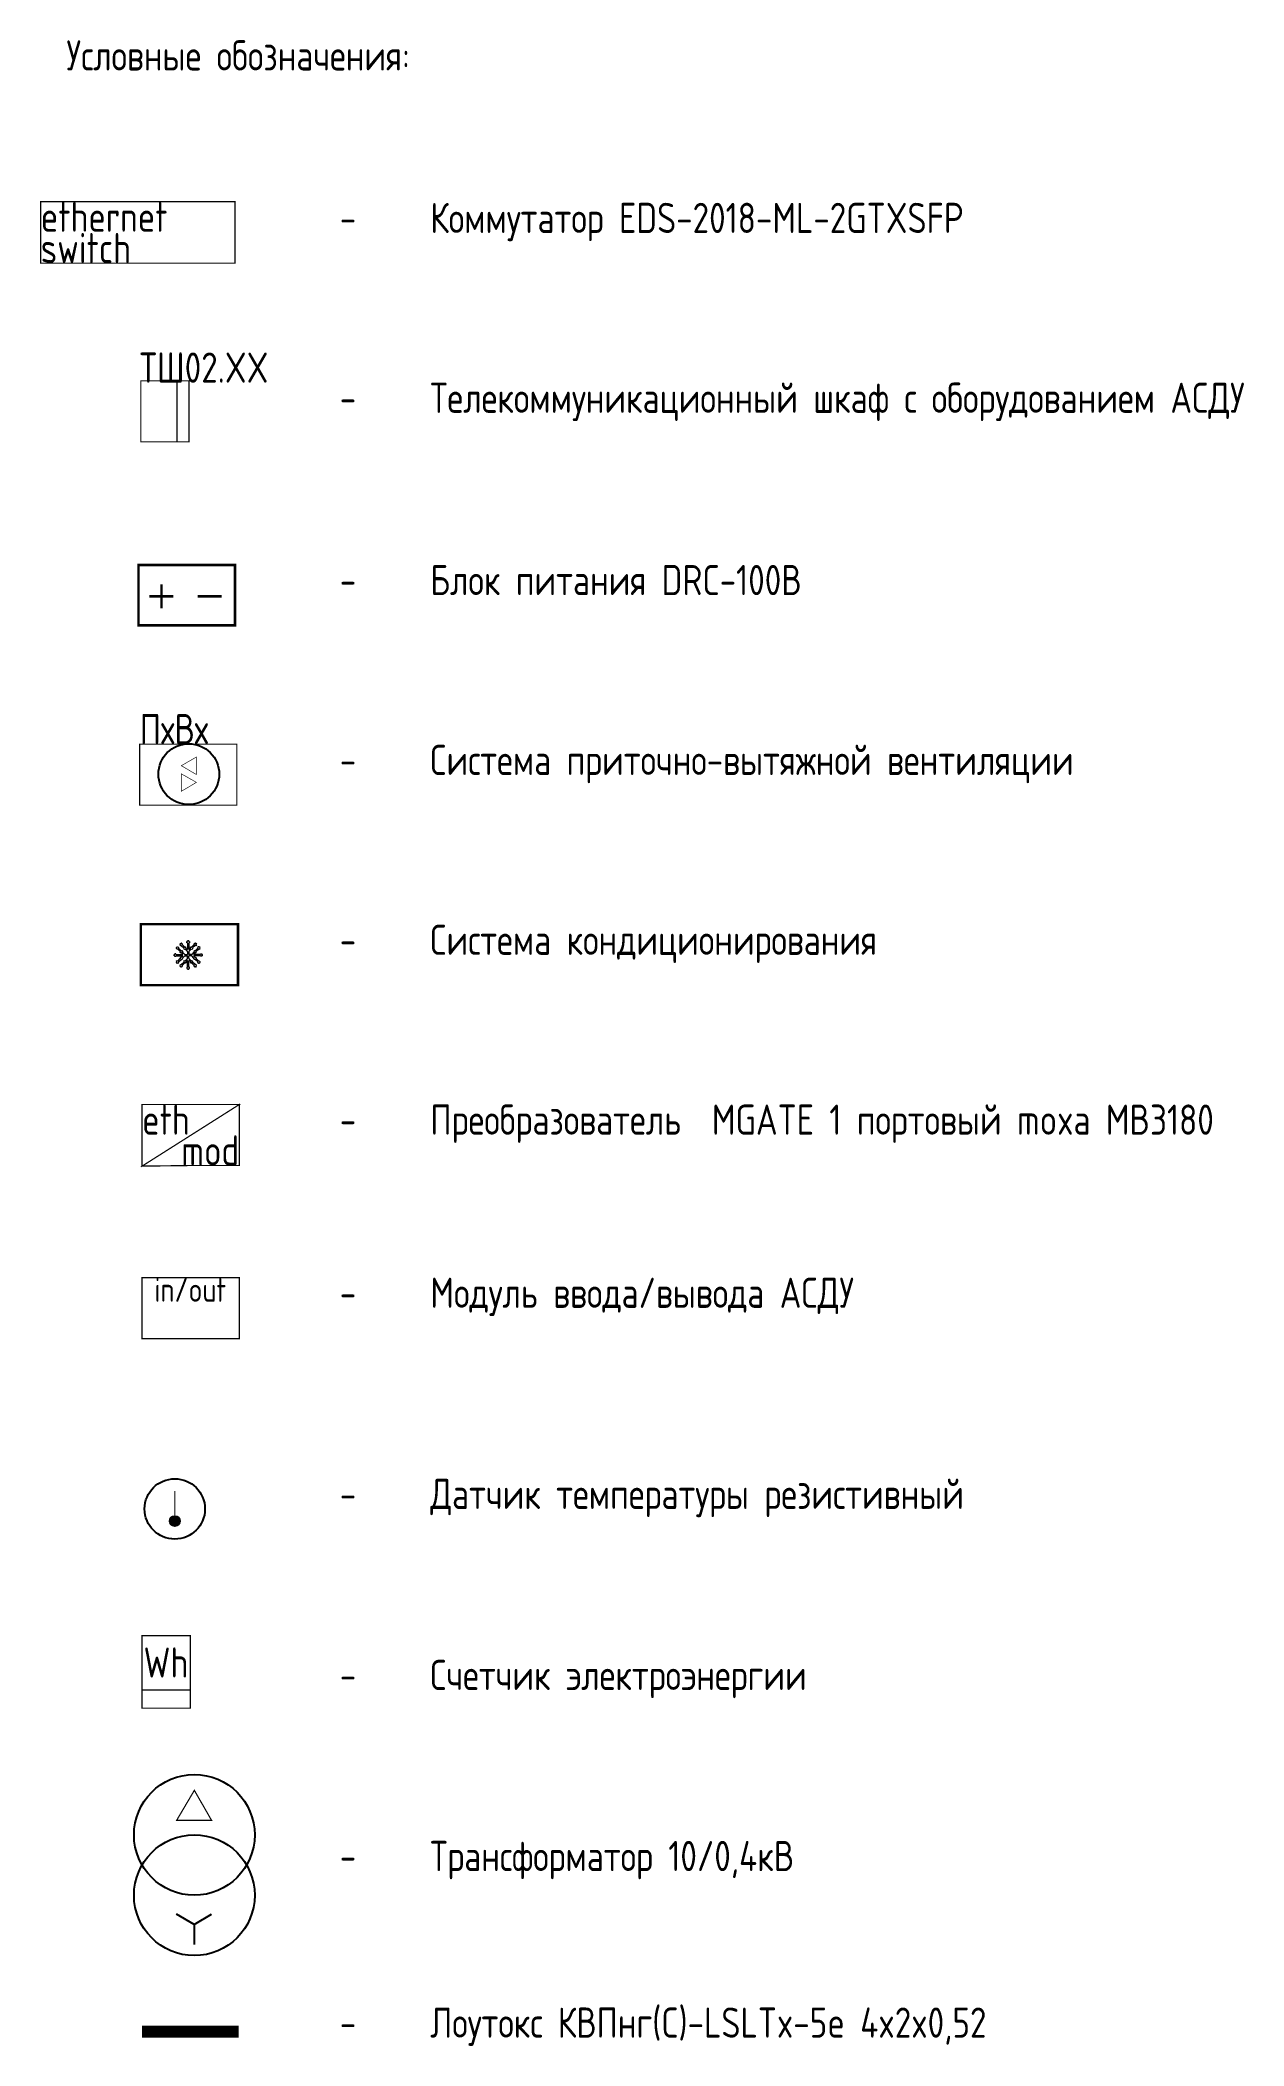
# Paper-space layout 'уго' of a CAD drawing. Header units: millimetres. Extents: x 0 to 5190, y 0 to 1608.
# Drawn here: x 24.7 to 124.4, y 116.9 to 283.1 of the extents above; entities that cross this region are included whole.
import ezdxf

# ---------------------------------------------------------------- set-up
doc = ezdxf.new("R2010")
doc.units = ezdxf.units.MM
doc.linetypes.add('Точки', pattern=[1, 0, -1])
for name, color, linetype, lineweight in [('Линии перегиба', 7, 'Точки', 9), ('Обычные линии', 7, 'Continuous', 25), ('Основной тон.', 7, 'Continuous', 20), ('Основные надписи', 7, 'Continuous', 9), ('Тонкие линии', 7, 'Continuous', 18), ('Черная_6__С', 7, 'Continuous', 50)]:
    doc.layers.add(name, color=color, linetype=linetype, lineweight=lineweight)
doc.styles.add('-ISOCPEUR-', font='ISOCPEUR.TTF', dxfattribs={"width": 0.8, "height": 2.5})
doc.styles.add('Arial Narrow_7', font='Arial Narrow.ttf', dxfattribs={"width": 0.9, "height": 2.5})

psp = doc.layouts.new('уго')

# ---------------------------------------------------------------- texts
at = {"char_height": 2.5, "style": '-ISOCPEUR-'}
for s, width, heights, insert, attachment_point in [('\\pi-7.5,l10,t10;Условные обозначения:', 71.5926, [0], (24.35, 283.06), 1), ('\\pi-4,l4,t10;ethernet', 8, [9], (24.72, 269.7), 1), ('\\pi-7.5,l10,t10;-^IКоммутатор EDS-2018-ML-2GTXSFP', 71.5926, [0], (47, 269.6), 1), ('\\pi-4,l4,t10;switch', 8, [9], (24.72, 264.6), 7), ('\\pi-7.5,l10,t10;-^IТелекоммуникационный шкаф с оборудованием АСДУ', 80.8996, [0], (47, 254.7), 1), ('\\pi-7.5,l10,t10;-^IБлок питания DRC-100B ', 99.2751, [0], (47, 239.6), 1), ('\\pi-7.5,l10,t10;-^IСистема приточно-вытяжной вентиляции', 99.2751, [0], (47, 224.7), 1), ('\\pi-7.5,l10,t10;-^IСистема кондиционирования', 99.2751, [0], (47, 209.8), 1), ('\\pi-4,l4,t10;eth', 8, [9], (33.12, 194.9), 1), ('\\pi-7.5,l10,t10;-^IПреобразователь  MGATE 1 портовый moxa MB3180', 99.2751, [0], (47, 194.9), 1), ('\\pi-4,l4,t10;mod', 8, [9], (41.17, 189.85), 9), ('\\pi-7.5,l10,t10;-^IМодуль ввода/вывода АСДУ', 71.5926, [0], (47, 180.56), 1), ('\\pi-7.5,l10,t10;-^IДатчик температуры резистивный', 71.5926, [0], (47, 163.9), 1), ('\\pi-4,l4,t10;Wh', 8, [9], (35.09, 148.68), 5), ('\\pi-7.5,l10,t10;-^IСчетчик электроэнергии', 71.5926, [0], (47, 148.9), 1), ('\\A1;\\pi-7.5,l10,t10;-^IТрансформатор 10/0,4кВ', 71.5926, [0], (47, 133.9), 1), ('\\pi-7.5,l10,t10;-^IЛоутокс КВПнг(C)-LSLTx-5e 4x2x0,52', 99.2751, [0], (47, 120.1), 1)]:
    psp.add_mtext_dynamic_manual_height_columns(s, width=width, gutter_width=12.5, heights=heights, dxfattribs=dict(at, insert=insert, attachment_point=attachment_point))
at = {"insert": (33.12, 180.56), "char_height": 2, "width": 8.05, "attachment_point": 1, "style": '-ISOCPEUR-'}
psp.add_mtext(' in/out', dxfattribs=at)

# ---------------------------------------------------------------- blocks, each defined once
blk = doc.blocks.new('*U16')
at = {"const_width": 0.2}
blk.add_lwpolyline([(0.1, 0.1), (8.1, 0.1), (8.1, 5.1), (0.1, 5.1)], close=True, dxfattribs=at)
for points in [[(2, 3.5), (2, 1.5)], [(1, 2.5), (3, 2.5)], [(5, 2.5), (7, 2.5)]]:
    blk.add_lwpolyline(points, dxfattribs=at)
at = {"style": '-ISOCPEUR-', "width": 0.8, "flags": 8}
for tag, p in [('TYPE', (0, 10)), ('REV', (0, 7.5))]:
    blk.add_attdef(tag, p, '', height=2.5, dxfattribs=at)
at = {"style": '-ISOCPEUR-', "width": 0.8}
blk.add_attdef('ADDR', (0, 5), '', height=2.5, dxfattribs=at)
blk = doc.blocks.new('PxVx')
at = {"const_width": 0.1}
blk.add_lwpolyline([(8.05, 5.05), (0, 5.05), (0, 0), (8.05, 0)], close=True, dxfattribs=at)
at = {"color": 1, "const_width": 0.05}
blk.add_lwpolyline([(3.45, 3.27), (4.7, 3.99), (4.7, 2.54), (3.45, 3.27)], dxfattribs=at)
at = {"color": 5, "const_width": 0.05}
blk.add_lwpolyline([(4.7, 1.89), (3.45, 2.6), (3.45, 1.15), (4.7, 1.89)], dxfattribs=at)
blk.add_circle((4.07, 2.57), 2.52)
at = {"insert": (0, 5.05), "char_height": 2.5, "attachment_point": 7, "style": '-ISOCPEUR-'}
blk.add_mtext_dynamic_manual_height_columns('ПхВх', width=80.3115, gutter_width=12.5, heights=[9], dxfattribs=at)
blk = doc.blocks.new('TС')
at = {"const_width": 0.1}
for points in [[(4.08, 0.1), (0.1, 0.1), (0.1, 5.15), (4.08, 5.15)], [(4.08, 5.15), (3.1, 5.15), (3.1, 0.1), (4.08, 0.1)]]:
    blk.add_lwpolyline(points, close=True, dxfattribs=at)
at = {"style": '-ISOCPEUR-', "width": 0.8}
blk.add_attdef('ADDR', (0, 5), '', height=2.5, dxfattribs=at)
blk = doc.blocks.new('Рамка А4p')
at = {"layer": 'Линии перегиба'}
blk.add_line((20, 297), (0, 297), dxfattribs=at)
at = {"layer": 'Обычные линии'}
for p, q in [((0, 155), (0, 90)), ((5, 155), (5, 90)), ((5, 155), (20, 155)), ((10, 145), (20, 145)), ((10, 130), (20, 130)), ((10, 110), (20, 110)), ((5, 90), (20, 90)), ((8, 90), (8, 5)), ((8, 65), (20, 65)), ((8, 30), (20, 30)), ((8, 5), (20, 5))]:
    blk.add_line(p, q, dxfattribs=at)
at = {"layer": 'Тонкие линии', "lineweight": 9}
for p, q in [((0, 297), (0, 0)), ((0, 297), (210, 297)), ((210, 297), (210, 0)), ((10, 155), (10, 90)), ((15, 155), (15, 90)), ((13, 90), (13, 5)), ((210, 0), (0, 0))]:
    blk.add_line(p, q, dxfattribs=at)
at = {"layer": 'Черная_6__С'}
for p, q in [((20, 292), (20, 5)), ((205, 292), (20, 292)), ((205, 5), (205, 292)), ((20, 5), (205, 5)), ((155, 5), (205, 5))]:
    blk.add_line(p, q, dxfattribs=at)
at = {"layer": 'Основные надписи', "char_height": 2.5, "attachment_point": 1, "rotation": 90}
for s, insert, width, style in [('Согласовано', (6.24, 92.54), 18.8316, '-ISOCPEUR-'), ('\\fArial Narrow|b0|i0|c204|p34|;\\W.9;№', (9.24, 83.47), 3.3911, '-ISOCPEUR-'), ('инв', (9.24, 77.82), 5.1228, '-ISOCPEUR-'), ('. ', (9.24, 82.04), 1.7316, '-ISOCPEUR-'), ('. ', (9.24, 76.39), 1.7316, '-ISOCPEUR-'), ('Взам', (9.24, 70.26), 7.4316, '-ISOCPEUR-'), ('дата', (9.24, 49.68), 6.7101, '-ISOCPEUR-'), ('\\fArial Narrow|b0|i0|c204|p34|;\\W.9;и', (9.24, 47.53), 1.7316, '-ISOCPEUR-'), ('Подп', (9.24, 39.91), 7.5038, '-ISOCPEUR-'), ('. ', (9.24, 46.1), 1.7316, '-ISOCPEUR-'), ('подл', (9.24, 19.25), 7.0709, '-ISOCPEUR-'), ('\\fArial Narrow|b0|i0|c204|p34|;\\W.9;.', (9.24, 25.09), 0.8658, 'Arial Narrow_7'), ('\\fArial Narrow|b0|i0|c204|p34|;\\W.9;№', (9.24, 15.74), 3.3911, '-ISOCPEUR-'), ('Инв', (9.24, 9.67), 5.6278, '-ISOCPEUR-'), ('. ', (9.24, 14.31), 1.7316, 'Arial Narrow_7')]:
    blk.add_mtext(s, dxfattribs=dict(at, insert=insert, width=width, style=style))
at = {"layer": 'Основные надписи', "char_height": 2.5, "attachment_point": 1, "style": '-ISOCPEUR-'}
for s, insert, width in [('Формат', (155.76, 3.87), 12.4262), ('\\fArial Narrow|b0|i0|c204|p34|;А', (167.6, 3.87), 2.3249), ('{\\fArial Narrow|b0|i0|c204|p34;4}', (169.52, 3.87), 1.9241), (': ', (166.01, 3.87), 1.9241)]:
    blk.add_mtext(s, dxfattribs=dict(at, insert=insert, width=width))

# ---------------------------------------------------------------- hatches: boundary and pattern name
h = psp.add_hatch(color=256)
h.dxf.hatch_style = 1
h.paths.add_polyline_path([(36.25, 160.4, 1), (35.42, 160.4, 1)])

# ---------------------------------------------------------------- linework, layer by layer
for points, const_width in [([(24.72, 269.7), (40.82, 269.7), (40.82, 264.6), (24.72, 264.6)], 0.1), ([(41.07, 209.85), (33.02, 209.85), (33.02, 204.8), (41.07, 204.8)], 0.2), ([(37.17, 189.85), (41.17, 189.85), (41.17, 194.9), (33.12, 189.8)], 0.1), ([(33.12, 189.8), (41.17, 194.9), (37.12, 194.9), (33.12, 194.9)], 0.1), ([(33.12, 180.56), (41.17, 180.56), (41.17, 175.51), (33.12, 175.51)], 0.1), ([(33.12, 144.9), (37.12, 144.9), (37.12, 150.9), (33.12, 150.9)], 0.1), ([(33.12, 144.9), (37.12, 144.9), (37.12, 146.4), (33.12, 146.4)], 0.1)]:
    psp.add_lwpolyline(points, close=True, dxfattribs=dict(const_width=const_width))
for points, const_width in [([(35.83, 161.4), (35.83, 162.9), (35.83, 160.82)], 0.1), ([(37.45, 138.09), (38.88, 135.6), (35.98, 135.6), (37.45, 138.09)], 0.1), ([(35.98, 127.82), (37.43, 126.98), (37.43, 125.36), (37.43, 126.98), (38.88, 127.82)], 0.1), ([(33.12, 118.1), (41.12, 118.1)], 1)]:
    psp.add_lwpolyline(points, dxfattribs=dict(const_width=const_width))
for points in [[(37.43, 126.98), (35.98, 127.82)], [(37.43, 126.98), (38.88, 127.82)], [(37.43, 126.98), (37.43, 125.31)]]:
    psp.add_lwpolyline(points)
for centre, radius in [((35.83, 161.4), 2.5), ((35.83, 160.4), 0.415), ((37.45, 134.4), 5), ((37.45, 129.4), 5)]:
    psp.add_circle(centre, radius)
at = {"layer": 'Основной тон.', "color": 5, "ltscale": 0.8}
for p, q in [((35.95, 207.9), (36.02, 207.97)), ((35.95, 207.9), (36.02, 207.97)), ((35.95, 207.9), (35.97, 207.89)), ((35.97, 207.89), (35.95, 207.9)), ((35.95, 207.83), (35.97, 207.85)), ((36.02, 207.76), (35.95, 207.83)), ((36.02, 207.97), (36.04, 207.96)), ((36.02, 207.97), (36.04, 207.96)), ((36.04, 207.78), (36.02, 207.76)), ((36.07, 207.96), (36.09, 207.97)), ((36.07, 207.78), (36.28, 207.57)), ((36.09, 207.97), (36.16, 207.9)), ((36.16, 207.9), (36.14, 207.89)), ((36.14, 207.85), (36.36, 207.64)), ((36.32, 208.27), (36.25, 208.2)), ((36.32, 208.27), (36.25, 208.2)), ((36.25, 208.2), (36.27, 208.19)), ((36.25, 208.2), (36.27, 208.19)), ((36.27, 208.15), (36.25, 208.13)), ((36.25, 208.13), (36.32, 208.06)), ((36.32, 208.27), (36.34, 208.26)), ((36.34, 208.26), (36.32, 208.27)), ((36.32, 208.06), (36.34, 208.08)), ((36.39, 208.27), (36.37, 208.26)), ((36.37, 208.08), (36.58, 207.87)), ((36.46, 208.2), (36.39, 208.27)), ((36.44, 208.19), (36.46, 208.2)), ((36.44, 208.15), (36.66, 207.94)), ((36.57, 207.89), (36.58, 207.87)), ((36.58, 207.83), (36.57, 207.81)), ((36.57, 207.81), (36.64, 207.74)), ((36.66, 207.94), (36.64, 207.96)), ((36.64, 207.74), (36.66, 207.76)), ((36.71, 207.96), (36.69, 207.94)), ((36.69, 207.76), (36.88, 207.57)), ((36.78, 207.89), (36.71, 207.96)), ((36.76, 207.87), (36.78, 207.89)), ((36.76, 207.83), (36.85, 207.75)), ((36.84, 208.3), (36.84, 208.4)), ((36.84, 208.4), (36.86, 208.4)), ((36.86, 208.3), (36.84, 208.3)), ((36.89, 208.45), (36.89, 208.43)), ((36.89, 208.45), (36.99, 208.45)), ((36.89, 208.45), (36.99, 208.45)), ((36.89, 208.43), (36.89, 208.45)), ((36.99, 208.45), (36.89, 208.45)), ((36.89, 208.28), (36.89, 208.12)), ((36.89, 208.12), (36.89, 207.96)), ((36.89, 207.96), (36.89, 207.76)), ((36.99, 208.45), (36.99, 208.43)), ((36.99, 208.45), (36.99, 208.43)), ((36.99, 208.28), (36.99, 208.12)), ((36.99, 208.12), (36.99, 207.96)), ((36.99, 207.96), (36.99, 207.76)), ((37.19, 207.76), (37, 207.57)), ((37.01, 208.4), (37.04, 208.4)), ((37.04, 208.3), (37.01, 208.3)), ((37.12, 207.83), (37.03, 207.75)), ((37.04, 208.4), (37.04, 208.3)), ((37.1, 207.89), (37.17, 207.96)), ((37.12, 207.87), (37.1, 207.89)), ((37.17, 207.96), (37.19, 207.94)), ((37.43, 208.15), (37.22, 207.94)), ((37.22, 207.94), (37.24, 207.96)), ((37.24, 207.74), (37.22, 207.76)), ((37.31, 207.81), (37.24, 207.74)), ((37.51, 208.08), (37.29, 207.87)), ((37.31, 207.89), (37.29, 207.87)), ((37.29, 207.83), (37.31, 207.81)), ((37.42, 208.2), (37.49, 208.27)), ((37.43, 208.19), (37.42, 208.2)), ((37.49, 208.27), (37.51, 208.26)), ((37.73, 207.85), (37.52, 207.64)), ((37.54, 208.26), (37.56, 208.27)), ((37.56, 208.27), (37.54, 208.26)), ((37.56, 208.06), (37.54, 208.08)), ((37.56, 208.27), (37.63, 208.2)), ((37.56, 208.27), (37.63, 208.2)), ((37.63, 208.13), (37.56, 208.06)), ((37.81, 207.78), (37.59, 207.57)), ((37.63, 208.2), (37.61, 208.19)), ((37.63, 208.2), (37.61, 208.19)), ((37.61, 208.15), (37.63, 208.13)), ((37.79, 207.97), (37.72, 207.9)), ((37.72, 207.9), (37.73, 207.89)), ((37.81, 207.96), (37.79, 207.97)), ((37.86, 207.97), (37.84, 207.96)), ((37.86, 207.97), (37.84, 207.96)), ((37.84, 207.78), (37.86, 207.76)), ((37.93, 207.9), (37.86, 207.97)), ((37.93, 207.9), (37.86, 207.97)), ((37.86, 207.76), (37.93, 207.83)), ((37.93, 207.9), (37.91, 207.89)), ((37.91, 207.89), (37.93, 207.9)), ((37.93, 207.83), (37.91, 207.85)), ((35.77, 207.33), (35.8, 207.33)), ((35.77, 207.33), (35.77, 207.23)), ((35.77, 207.33), (35.77, 207.23)), ((35.8, 207.33), (35.77, 207.33)), ((35.77, 207.23), (35.77, 207.33)), ((35.77, 207.23), (35.8, 207.23)), ((35.77, 207.23), (35.8, 207.23)), ((35.92, 207.38), (35.82, 207.38)), ((35.82, 207.38), (35.82, 207.36)), ((35.82, 207.21), (35.82, 207.18)), ((35.82, 207.18), (35.92, 207.18)), ((35.92, 207.36), (35.92, 207.38)), ((35.92, 207.18), (35.92, 207.21)), ((35.95, 207.33), (36.1, 207.33)), ((35.95, 207.23), (36.1, 207.23)), ((36.02, 206.81), (35.95, 206.74)), ((35.95, 206.74), (35.97, 206.72)), ((35.97, 206.68), (35.95, 206.66)), ((35.95, 206.66), (35.97, 206.68)), ((35.95, 206.66), (36.02, 206.59)), ((35.95, 206.66), (36.02, 206.59)), ((36.04, 206.79), (36.02, 206.81)), ((36.02, 206.59), (36.04, 206.61)), ((36.02, 206.59), (36.04, 206.61)), ((36.07, 206.79), (36.28, 207)), ((36.07, 206.61), (36.09, 206.59)), ((36.09, 206.59), (36.16, 206.66)), ((36.1, 207.33), (36.26, 207.33)), ((36.1, 207.23), (36.26, 207.23)), ((36.14, 206.72), (36.36, 206.93)), ((36.16, 206.66), (36.14, 206.68)), ((36.25, 206.44), (36.32, 206.51)), ((36.27, 206.42), (36.25, 206.44)), ((36.25, 206.36), (36.27, 206.38)), ((36.25, 206.36), (36.27, 206.38)), ((36.32, 206.29), (36.25, 206.36)), ((36.32, 206.29), (36.25, 206.36)), ((36.26, 207.33), (36.46, 207.33)), ((36.26, 207.23), (36.46, 207.23)), ((36.28, 207.57), (36.27, 207.59)), ((36.27, 207.51), (36.28, 207.53)), ((36.34, 207.44), (36.27, 207.51)), ((36.34, 207.12), (36.27, 207.05)), ((36.27, 207.05), (36.28, 207.04)), ((36.28, 207), (36.27, 206.98)), ((36.32, 206.51), (36.34, 206.49)), ((36.32, 206.29), (36.34, 206.31)), ((36.34, 206.31), (36.32, 206.29)), ((36.34, 207.66), (36.36, 207.64)), ((36.36, 207.46), (36.34, 207.44)), ((36.36, 207.11), (36.34, 207.12)), ((36.34, 206.91), (36.36, 206.93)), ((36.37, 206.49), (36.58, 206.7)), ((36.39, 206.29), (36.37, 206.31)), ((36.39, 207.64), (36.41, 207.66)), ((36.39, 207.46), (36.48, 207.38)), ((36.39, 207.11), (36.48, 207.19)), ((36.39, 206.93), (36.41, 206.91)), ((36.46, 206.36), (36.39, 206.29)), ((36.41, 207.66), (36.48, 207.59)), ((36.41, 206.91), (36.48, 206.98)), ((36.44, 206.42), (36.66, 206.63)), ((36.44, 206.38), (36.46, 206.36)), ((36.48, 207.59), (36.46, 207.57)), ((36.46, 207.53), (36.65, 207.34)), ((36.46, 207.04), (36.65, 207.23)), ((36.48, 206.98), (36.46, 207)), ((36.57, 206.75), (36.64, 206.82)), ((36.58, 206.74), (36.57, 206.75)), ((36.57, 206.68), (36.58, 206.7)), ((36.64, 206.82), (36.66, 206.81)), ((36.66, 206.63), (36.64, 206.61)), ((36.67, 207.33), (36.89, 207.33)), ((36.67, 207.23), (36.89, 207.23)), ((36.69, 206.81), (36.88, 207)), ((36.71, 206.61), (36.69, 206.63)), ((36.78, 206.68), (36.71, 206.61)), ((36.76, 206.74), (36.85, 206.82)), ((36.76, 206.7), (36.78, 206.68)), ((36.84, 206.27), (36.84, 206.17)), ((36.86, 206.27), (36.84, 206.27)), ((36.84, 206.17), (36.86, 206.17)), ((36.89, 207.55), (36.89, 207.33)), ((36.89, 207.02), (36.89, 207.23)), ((36.89, 206.61), (36.89, 206.8)), ((36.89, 206.45), (36.89, 206.61)), ((36.89, 206.29), (36.89, 206.45)), ((36.89, 206.12), (36.89, 206.14)), ((36.89, 206.14), (36.89, 206.12)), ((36.89, 206.12), (36.99, 206.12)), ((36.89, 206.12), (36.99, 206.12)), ((36.99, 206.12), (36.89, 206.12)), ((36.99, 207.55), (36.99, 207.33)), ((37.21, 207.33), (36.99, 207.33)), ((36.99, 207.02), (36.99, 207.23)), ((37.21, 207.23), (36.99, 207.23)), ((36.99, 206.61), (36.99, 206.8)), ((36.99, 206.45), (36.99, 206.61)), ((36.99, 206.29), (36.99, 206.45)), ((36.99, 206.12), (36.99, 206.14)), ((36.99, 206.12), (36.99, 206.14)), ((37.19, 206.81), (37, 207)), ((37.04, 206.27), (37.01, 206.27)), ((37.01, 206.17), (37.04, 206.17)), ((37.12, 206.74), (37.03, 206.82)), ((37.04, 206.17), (37.04, 206.27)), ((37.12, 206.7), (37.1, 206.68)), ((37.1, 206.68), (37.17, 206.61)), ((37.17, 206.61), (37.19, 206.63)), ((37.24, 206.82), (37.22, 206.81)), ((37.43, 206.42), (37.22, 206.63)), ((37.22, 206.63), (37.24, 206.61)), ((37.42, 207.53), (37.23, 207.34)), ((37.42, 207.04), (37.23, 207.23)), ((37.31, 206.75), (37.24, 206.82)), ((37.29, 206.74), (37.31, 206.75)), ((37.51, 206.49), (37.29, 206.7)), ((37.31, 206.68), (37.29, 206.7)), ((37.47, 207.66), (37.4, 207.59)), ((37.4, 207.59), (37.42, 207.57)), ((37.49, 207.46), (37.4, 207.38)), ((37.49, 207.11), (37.4, 207.19)), ((37.4, 206.98), (37.42, 207)), ((37.47, 206.91), (37.4, 206.98)), ((37.62, 207.33), (37.42, 207.33)), ((37.62, 207.23), (37.42, 207.23)), ((37.43, 206.38), (37.42, 206.36)), ((37.42, 206.36), (37.49, 206.29)), ((37.49, 207.64), (37.47, 207.66)), ((37.49, 206.93), (37.47, 206.91)), ((37.49, 206.29), (37.51, 206.31)), ((37.54, 207.66), (37.52, 207.64)), ((37.52, 207.46), (37.54, 207.44)), ((37.52, 207.11), (37.54, 207.12)), ((37.73, 206.72), (37.52, 206.93)), ((37.54, 206.91), (37.52, 206.93)), ((37.54, 207.44), (37.61, 207.51)), ((37.54, 207.12), (37.61, 207.05)), ((37.56, 206.51), (37.54, 206.49)), ((37.54, 206.31), (37.56, 206.29)), ((37.56, 206.29), (37.54, 206.31)), ((37.63, 206.44), (37.56, 206.51)), ((37.56, 206.29), (37.63, 206.36)), ((37.56, 206.29), (37.63, 206.36)), ((37.59, 207.57), (37.61, 207.59)), ((37.61, 207.51), (37.59, 207.53)), ((37.61, 207.05), (37.59, 207.04)), ((37.81, 206.79), (37.59, 207)), ((37.59, 207), (37.61, 206.98)), ((37.61, 206.42), (37.63, 206.44)), ((37.63, 206.36), (37.61, 206.38)), ((37.63, 206.36), (37.61, 206.38)), ((37.77, 207.33), (37.62, 207.33)), ((37.77, 207.23), (37.62, 207.23)), ((37.72, 206.66), (37.73, 206.68)), ((37.79, 206.59), (37.72, 206.66)), ((37.93, 207.33), (37.77, 207.33)), ((37.93, 207.23), (37.77, 207.23)), ((37.81, 206.61), (37.79, 206.59)), ((37.84, 206.79), (37.86, 206.81)), ((37.86, 206.59), (37.84, 206.61)), ((37.86, 206.59), (37.84, 206.61)), ((37.86, 206.81), (37.93, 206.74)), ((37.93, 206.66), (37.86, 206.59)), ((37.93, 206.66), (37.86, 206.59)), ((37.93, 206.74), (37.91, 206.72)), ((37.91, 206.68), (37.93, 206.66)), ((37.93, 206.66), (37.91, 206.68)), ((37.96, 207.38), (38.06, 207.38)), ((37.96, 207.36), (37.96, 207.38)), ((37.96, 207.18), (37.96, 207.21)), ((38.06, 207.18), (37.96, 207.18)), ((38.06, 207.38), (38.06, 207.36)), ((38.06, 207.21), (38.06, 207.18)), ((38.11, 207.33), (38.08, 207.33)), ((38.08, 207.33), (38.11, 207.33)), ((38.11, 207.23), (38.08, 207.23)), ((38.11, 207.23), (38.08, 207.23)), ((38.11, 207.33), (38.11, 207.23)), ((38.11, 207.33), (38.11, 207.23)), ((38.11, 207.23), (38.11, 207.33))]:
    psp.add_line(p, q, dxfattribs=at)
for centre, start, end in [((35.95, 207.87), 315, 45), ((36.05, 207.97), 225, 315), ((36.05, 207.76), 45, 135), ((36.16, 207.87), 135, 225), ((36.25, 208.17), 315, 45), ((36.35, 208.27), 225, 315), ((36.35, 208.06), 45, 135), ((36.46, 208.17), 135, 225), ((36.57, 207.85), 315, 45), ((36.67, 207.96), 225, 315), ((36.67, 207.74), 45, 135), ((36.78, 207.85), 135, 225), ((36.86, 207.76), 225, 360), ((36.86, 208.43), 270, 360), ((36.86, 208.28), 360, 90), ((37.01, 208.43), 180, 270), ((37.01, 208.28), 90, 180), ((37.01, 207.76), 180, 315), ((37.1, 207.85), 315, 45), ((37.2, 207.96), 225, 315), ((37.2, 207.74), 45, 135), ((37.31, 207.85), 135, 225), ((37.42, 208.17), 315, 45), ((37.52, 208.27), 225, 315), ((37.52, 208.06), 45, 135), ((37.63, 208.17), 135, 225), ((37.72, 207.87), 315, 45), ((37.82, 207.97), 225, 315), ((37.82, 207.76), 45, 135), ((37.93, 207.87), 135, 225), ((35.8, 207.36), 270, 360), ((35.8, 207.21), 360, 90), ((35.95, 207.36), 180, 270), ((35.95, 207.21), 90, 180), ((35.95, 206.7), 315, 45), ((36.05, 206.81), 225, 315), ((36.05, 206.59), 45, 135), ((36.16, 206.7), 135, 225), ((36.25, 206.4), 315, 45), ((36.27, 207.55), 315, 45), ((36.27, 207.02), 315, 45), ((36.35, 206.51), 225, 315), ((36.35, 206.29), 45, 135), ((36.37, 207.66), 225, 315), ((36.37, 207.44), 45, 135), ((36.37, 207.12), 225, 315), ((36.37, 206.91), 45, 135), ((36.46, 206.4), 135, 225), ((36.48, 207.55), 135, 225), ((36.48, 207.02), 135, 225), ((36.46, 207.36), 270, 45), ((36.46, 207.21), 315, 90), ((36.57, 206.72), 315, 45), ((36.67, 207.36), 225, 270), ((36.67, 207.21), 90, 135), ((36.67, 206.82), 225, 315), ((36.67, 206.61), 45, 135), ((36.78, 206.72), 135, 225), ((36.86, 206.8), 0, 135), ((36.86, 206.29), 270, 0), ((36.86, 206.14), 0, 90), ((36.86, 207.55), 360, 45), ((36.86, 207.02), 315, 0), ((37.01, 207.55), 135, 180), ((37.01, 207.02), 180, 225), ((37.01, 206.8), 45, 180), ((37.01, 206.29), 180, 270), ((37.01, 206.14), 90, 180), ((37.1, 206.72), 315, 45), ((37.2, 206.82), 225, 315), ((37.2, 206.61), 45, 135), ((37.21, 207.36), 270, 315), ((37.21, 207.21), 45, 90), ((37.31, 206.72), 135, 225), ((37.42, 207.36), 135, 270), ((37.42, 207.21), 90, 225), ((37.4, 207.55), 315, 45), ((37.4, 207.02), 315, 45), ((37.42, 206.4), 315, 45), ((37.5, 207.66), 225, 315), ((37.5, 207.44), 45, 135), ((37.5, 207.12), 225, 315), ((37.5, 206.91), 45, 135), ((37.52, 206.51), 225, 315), ((37.52, 206.29), 45, 135), ((37.61, 207.55), 135, 225), ((37.61, 207.02), 135, 225), ((37.63, 206.4), 135, 225), ((37.72, 206.7), 315, 45), ((37.82, 206.81), 225, 315), ((37.82, 206.59), 45, 135), ((37.93, 206.7), 135, 225), ((37.93, 207.36), 270, 0), ((37.93, 207.21), 0, 90), ((38.08, 207.36), 180, 270), ((38.08, 207.21), 90, 180)]:
    psp.add_arc(centre, 0.025, start, end, dxfattribs=at)

# ---------------------------------------------------------------- block references
for name, p in [('Рамка А4p', (0, 0)), ('*U16', (32.72, 234.5)), ('PxVx', (32.92, 219.7))]:
    psp.add_blockref(name, p)
psp.add_blockref('TС', (32.92, 249.7)).add_auto_attribs({'ADDR': 'ТШ02.XX'})

psp.set_redraw_order([(e.dxf.handle, doc.entitydb.next_handle()) for e in psp.query("TEXT MTEXT ATTDEF DIMENSION ARC_DIMENSION")])  # texts and dimensions are drawn at this point

doc.saveas('drawing.dxf')
